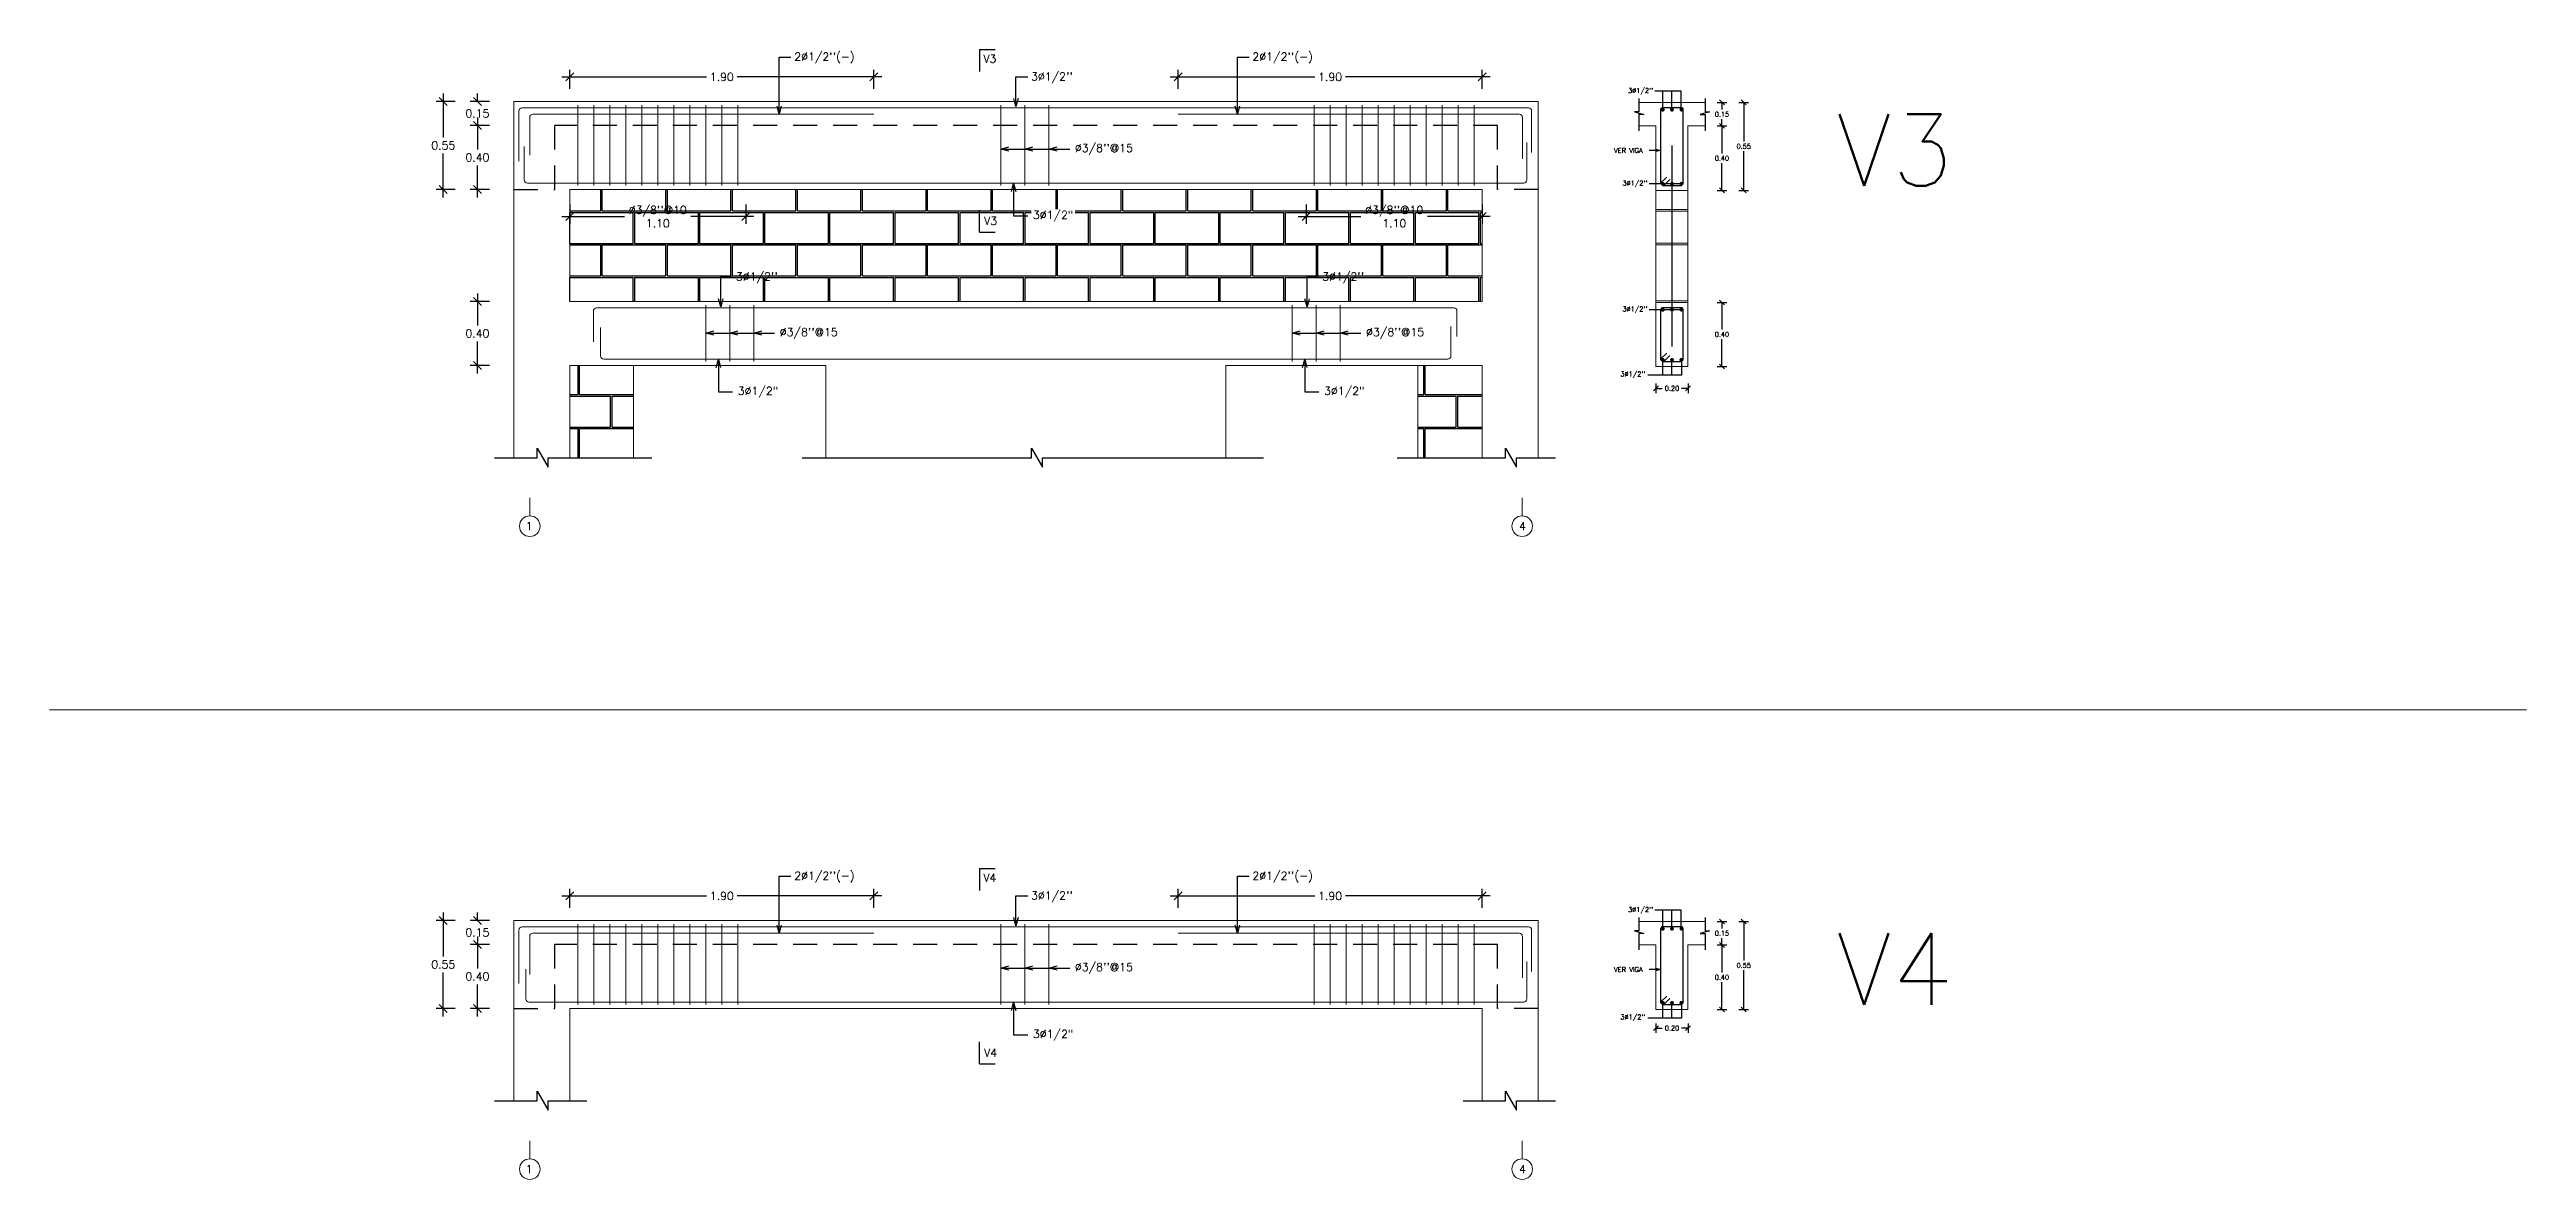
# Model space of a CAD drawing. Header units: metres. Extents: x -44 to 358, y -246 to 48.
# Drawn here: x -32.77 to -17.3, y -58.13 to -51.07 of the extents above; entities that cross this region are included whole.
import ezdxf

# ---------------------------------------------------------------- set-up
doc = ezdxf.new("R2010")
doc.units = ezdxf.units.M
doc.header["$LTSCALE"] = 0.3
doc.header["$PDMODE"] = 3
for name, pattern in [('CONTINU', [0]), ('DASHED', [0.75, 0.5, -0.25]), ('HIDDEN', [9.525, 6.35, -3.175])]:
    doc.linetypes.add(name, pattern=pattern)
for name, color, linetype in [('ACERO', 5, 'Continuous'), ('BP', 3, 'Continuous'), ('DETALLE', 3, 'Continuous'), ('DIMTEXTO', 4, 'Continuous'), ('HATCH', 8, 'Continuous'), ('Losas', 8, 'Continuous'), ('SECCION', 1, 'Continuous'), ('texto acero', 4, 'Continuous')]:
    doc.layers.add(name, color=color, linetype=linetype)
doc.layers.add('Columnas', color=7, linetype='Continuous', lineweight=18)
doc.layers.add('VIGAS', color=1, linetype='HIDDEN', lineweight=15)
doc.styles.add('RomanS', font='romans.shx')
doc.styles.add('SIMPLEX', font='simplex_.ttf', dxfattribs={"height": 0.2})
doc.styles.add('SMPLEX', font='simplex.shx')
doc.dimstyles.new('D-15', dxfattribs={"dimscale": 0.15, "dimtxt": 0.2, "dimasz": 0.2, "dimexe": 0.18, "dimexo": 0.2, "dimgap": 0.1, "dimtad": 0, "dimtih": 1, "dimtoh": 1, "dimzin": 0, "dimdsep": 46, "dimtxsty": 'SMPLEX', "dimblk": 'OBLIQUE', "dimcen": 0.09, "dimdle": 0.2, "dimclrd": 4, "dimclre": 4, "dimclrt": 4, "dimadec": 0, "dimazin": 0, "dimtfac": 1, "dimtofl": 0, "dimtmove": 0, "dimatfit": 3, "dimldrblk": 'OPEN30', "dimfxl": 1, "dimtolj": 1, "dimtzin": 0, "dimarcsym": 0})
doc.dimstyles.new('DIM-15', dxfattribs={"dimscale": 0.15, "dimtxt": 0.2, "dimasz": 0.2, "dimexe": 0.2, "dimexo": 0.1, "dimgap": 0.1, "dimtad": 0, "dimtih": 1, "dimtoh": 1, "dimzin": 0, "dimdsep": 46, "dimtxsty": 'RomanS', "dimblk1": 'OBLIQUE', "dimblk2": 'OBLIQUE', "dimsah": 1, "dimcen": 0.09, "dimclrd": 4, "dimclre": 4, "dimclrt": 4, "dimadec": 0, "dimazin": 0, "dimtfac": 1, "dimtofl": 0, "dimtmove": 1, "dimatfit": 3, "dimldrblk": 'OBLIQUE', "dimfxl": 0.2, "dimfxlon": 1, "dimtolj": 1, "dimtzin": 0, "dimarcsym": 0})
doc.dimstyles.new('DIM-25', dxfattribs={"dimscale": 0.25, "dimtxt": 0.2, "dimasz": 0.2, "dimexe": 0.18, "dimexo": 0.2, "dimgap": 0.1, "dimtad": 0, "dimtih": 1, "dimtoh": 1, "dimzin": 0, "dimdsep": 46, "dimtxsty": 'SMPLEX', "dimblk": 'OBLIQUE', "dimcen": 0.09, "dimdle": 0.2, "dimclrd": 4, "dimclre": 4, "dimclrt": 4, "dimadec": 0, "dimazin": 0, "dimtfac": 1, "dimtofl": 0, "dimtmove": 0, "dimatfit": 3, "dimldrblk": 'OPEN30', "dimfxl": 0.3, "dimfxlon": 1, "dimtolj": 1, "dimtzin": 0, "dimarcsym": 0})

msp = doc.modelspace()

# ---------------------------------------------------------------- texts
at = {"layer": 'DIMTEXTO', "color": 4, "linetype": 'Continuous', "lineweight": 0, "char_height": 0.05, "style": 'SMPLEX'}
for s, insert, attachment_point in [("2%%C1/2''(-)", (-28.1223883, -51.1257047), 4), ('V3', (-26.9412612, -51.1300017, -1.8111655), 4), ("3%%C1/2''", (-26.6432793, -51.2498602), 4), ("2%%C1/2''(-)", (-25.259791, -51.1257047), 4), ("%%C3/8''@15", (-26.3693788, -51.6965611, 1.8575108), 4), ("3%%C1/2''", (-28.4870288, -52.4998602), 4), ("3%%C1/2''", (-24.8239836, -52.4998602), 4), ("%%C3/8''@15", (-28.2131284, -52.8465611, 1.8575108), 4), ("%%C3/8''@15", (-24.5500832, -52.8465611, 1.8575108), 4), ('1', (-29.7789161, -54.0512254), 5), ('4', (-23.5734241, -54.0512254), 5), ("2%%C1/2''(-)", (-28.1223883, -56.2436469), 4), ('V4', (-26.9412612, -56.2479439, -1.8111655), 4), ("2%%C1/2''(-)", (-25.259791, -56.2436469), 4), ("3%%C1/2''", (-26.6432793, -56.3678024), 4), ("%%C3/8''@15", (-26.3693788, -56.8145033, 1.8575108), 4), ('1', (-29.7789167, -58.0690668), 5), ('4', (-23.5734247, -58.0690668), 5)]:
    msp.add_mtext(s, dxfattribs=dict(at, insert=insert, attachment_point=attachment_point))
at = {"layer": 'DIMTEXTO', "color": 4, "char_height": 0.03, "attachment_point": 4, "style": 'SMPLEX'}
for s, insert in [("3%%C1/2''", (-22.9132817, -51.3339682, 0.4671289)), ('VER VIGA', (-23.0010366, -51.7034498, 0.1950288)), ("3%%C1/2''", (-22.9486893, -51.9123354)), ("3%%C1/2''", (-22.9486893, -52.6988552)), ("3%%C1/2''", (-22.9617164, -53.1052947, 1.8575108)), ("3%%C1/2''", (-22.9132817, -56.4519104, 0.4671289)), ('VER VIGA', (-23.0010366, -56.8213919, 0.1950288)), ("3%%C1/2''", (-22.9617164, -57.1232368, 1.8575108))]:
    msp.add_mtext(s, dxfattribs=dict(at, insert=insert))
at = {"layer": 'DIMTEXTO', "char_height": 0.448, "attachment_point": 4, "style": 'SIMPLEX'}
for s, insert in [('V3', (-21.6123413, -51.7007258)), ('V4', (-21.6123413, -56.8186679))]:
    msp.add_mtext(s, dxfattribs=dict(at, insert=insert))

# ---------------------------------------------------------------- blocks, each defined once
blk = doc.blocks.new('_OBLIQUE')
at = {"color": 0, "linetype": 'ByBlock'}
blk.add_line((-0.5, -0.5), (0.5, 0.5), dxfattribs=at)
blk = doc.blocks.new('*D1298')
at = {"layer": 'DEFPOINTS', "color": 0, "linetype": 'Continuous', "transparency": 16777216}
for p in [(-30.102, -51.547), (-29.619, -51.547), (-29.874, -51.947)]:
    blk.add_point(p, dxfattribs=at)
at = {"layer": 'DIMTEXTO', "color": 4, "linetype": 'Continuous', "lineweight": -2, "transparency": 16777216}
for p, q in [((-30.102, -51.497), (-30.102, -51.697)), ((-30.027, -51.547), (-30.147, -51.547)), ((-30.102, -51.997), (-30.102, -51.797)), ((-30.027, -51.947), (-30.147, -51.947))]:
    blk.add_line(p, q, dxfattribs=at)
at = {"layer": 'DIMTEXTO', "color": 4, "linetype": 'Continuous', "lineweight": -2, "transparency": 16777216, "xscale": 0.05, "yscale": 0.05, "zscale": 0.05}
for p, rotation in [((-30.102, -51.547), 90), ((-30.102, -51.947), 270)]:
    blk.add_blockref('_OBLIQUE', p, dxfattribs=dict(at, rotation=rotation))
at = {"layer": 'DIMTEXTO', "color": 4, "linetype": 'Continuous', "transparency": 16777216, "insert": (-30.102, -51.747), "char_height": 0.05, "attachment_point": 5, "style": 'SMPLEX'}
blk.add_mtext('\\A1;0.40', dxfattribs=at)
blk = doc.blocks.new('_Open30')
at = {"color": 0, "lineweight": -2}
for p, q in [((-1, 0.27), (0, 0)), ((0, 0), (-1, -0.27)), ((0, 0), (-1, 0))]:
    blk.add_line(p, q, dxfattribs=at)
blk = doc.blocks.new('*D1299')
at = {"layer": 'DEFPOINTS', "color": 0, "linetype": 'Continuous', "transparency": 16777216}
for p in [(-29.874, -51.397), (-30.315, -51.947), (-29.624, -51.947)]:
    blk.add_point(p, dxfattribs=at)
at = {"layer": 'DIMTEXTO', "color": 4, "linetype": 'Continuous', "lineweight": -2, "transparency": 16777216}
for p, q in [((-30.315, -51.347), (-30.315, -51.622)), ((-30.24, -51.397), (-30.36, -51.397)), ((-30.315, -51.997), (-30.315, -51.722)), ((-30.24, -51.947), (-30.36, -51.947))]:
    blk.add_line(p, q, dxfattribs=at)
at = {"layer": 'DIMTEXTO', "color": 4, "linetype": 'Continuous', "lineweight": -2, "transparency": 16777216, "xscale": 0.05, "yscale": 0.05, "zscale": 0.05}
for p, rotation in [((-30.315, -51.397), 90), ((-30.315, -51.947), 270)]:
    blk.add_blockref('_OBLIQUE', p, dxfattribs=dict(at, rotation=rotation))
at = {"layer": 'DIMTEXTO', "color": 4, "linetype": 'Continuous', "transparency": 16777216, "insert": (-30.315, -51.672), "char_height": 0.05, "attachment_point": 5, "style": 'SMPLEX'}
blk.add_mtext('\\A1;0.55', dxfattribs=at)
blk = doc.blocks.new('*D1303')
at = {"layer": 'DEFPOINTS', "color": 0, "transparency": 16777216}
for p in [(-30.102, -51.397), (-29.874, -51.397), (-29.619, -51.547)]:
    blk.add_point(p, dxfattribs=at)
at = {"layer": 'DIMTEXTO', "color": 4, "lineweight": -2, "transparency": 16777216}
for p, q in [((-30.102, -51.397), (-30.102, -51.347)), ((-30.027, -51.397), (-30.147, -51.397)), ((-30.027, -51.547), (-30.147, -51.547)), ((-30.102, -51.547), (-30.102, -51.597))]:
    blk.add_line(p, q, dxfattribs=at)
at = {"layer": 'DIMTEXTO', "color": 4, "lineweight": -2, "transparency": 16777216, "xscale": 0.05, "yscale": 0.05, "zscale": 0.05}
for p, rotation in [((-30.102, -51.397), 270), ((-30.102, -51.547), 90)]:
    blk.add_blockref('_OBLIQUE', p, dxfattribs=dict(at, rotation=rotation))
at = {"layer": 'DIMTEXTO', "color": 4, "transparency": 16777216, "insert": (-30.102, -51.472), "char_height": 0.05, "attachment_point": 5, "style": 'SMPLEX'}
blk.add_mtext('\\A1;0.15', dxfattribs=at)
blk = doc.blocks.new('*D1300')
at = {"layer": 'DEFPOINTS', "color": 0, "linetype": 'Continuous', "transparency": 16777216}
for p in [(-22.539, -51.403), (-22.191, -51.403), (-22.539, -51.953)]:
    blk.add_point(p, dxfattribs=at)
at = {"layer": 'DIMTEXTO', "color": 4, "linetype": 'Continuous', "lineweight": -2, "transparency": 16777216}
for p, q in [((-22.221, -51.403), (-22.161, -51.403)), ((-22.191, -51.403), (-22.191, -51.648)), ((-22.191, -51.953), (-22.191, -51.708)), ((-22.221, -51.953), (-22.161, -51.953))]:
    blk.add_line(p, q, dxfattribs=at)
at = {"layer": 'DIMTEXTO', "color": 4, "linetype": 'Continuous', "lineweight": -2, "transparency": 16777216, "xscale": 0.03, "yscale": 0.03, "zscale": 0.03}
for p, rotation in [((-22.191, -51.403), 90), ((-22.191, -51.953), 270)]:
    blk.add_blockref('_OBLIQUE', p, dxfattribs=dict(at, rotation=rotation))
at = {"layer": 'DIMTEXTO', "color": 4, "linetype": 'Continuous', "lineweight": 0, "transparency": 16777216, "insert": (-22.191, -51.678), "char_height": 0.03, "attachment_point": 5, "style": 'SMPLEX'}
blk.add_mtext('\\A1;0.55', dxfattribs=at)
blk = doc.blocks.new('*D1301')
at = {"layer": 'DEFPOINTS', "color": 0, "linetype": 'Continuous', "transparency": 16777216}
for p in [(-22.539, -51.55), (-22.327, -51.55), (-22.539, -51.953)]:
    blk.add_point(p, dxfattribs=at)
at = {"layer": 'DIMTEXTO', "color": 4, "linetype": 'Continuous', "lineweight": -2, "transparency": 16777216}
for p, q in [((-22.357, -51.55), (-22.297, -51.55)), ((-22.327, -51.55), (-22.327, -51.722)), ((-22.327, -51.953), (-22.327, -51.782)), ((-22.357, -51.953), (-22.297, -51.953))]:
    blk.add_line(p, q, dxfattribs=at)
at = {"layer": 'DIMTEXTO', "color": 4, "linetype": 'Continuous', "lineweight": -2, "transparency": 16777216, "xscale": 0.03, "yscale": 0.03, "zscale": 0.03}
for p, rotation in [((-22.327, -51.55), 90), ((-22.327, -51.953), 270)]:
    blk.add_blockref('_OBLIQUE', p, dxfattribs=dict(at, rotation=rotation))
at = {"layer": 'DIMTEXTO', "color": 4, "linetype": 'Continuous', "lineweight": 0, "transparency": 16777216, "insert": (-22.327, -51.752), "char_height": 0.03, "attachment_point": 5, "style": 'SMPLEX'}
blk.add_mtext('\\A1;0.40', dxfattribs=at)
blk = doc.blocks.new('*D1302')
at = {"layer": 'DEFPOINTS', "color": 0, "linetype": 'Continuous', "transparency": 16777216}
for p in [(-22.739, -51.403), (-22.327, -51.403), (-22.539, -51.55)]:
    blk.add_point(p, dxfattribs=at)
at = {"layer": 'DIMTEXTO', "color": 4, "linetype": 'Continuous', "lineweight": -2, "transparency": 16777216}
for p, q in [((-22.357, -51.403), (-22.297, -51.403)), ((-22.327, -51.403), (-22.327, -51.447)), ((-22.327, -51.55), (-22.327, -51.507)), ((-22.357, -51.55), (-22.297, -51.55))]:
    blk.add_line(p, q, dxfattribs=at)
at = {"layer": 'DIMTEXTO', "color": 4, "linetype": 'Continuous', "lineweight": -2, "transparency": 16777216, "xscale": 0.03, "yscale": 0.03, "zscale": 0.03}
for p, rotation in [((-22.327, -51.403), 90), ((-22.327, -51.55), 270)]:
    blk.add_blockref('_OBLIQUE', p, dxfattribs=dict(at, rotation=rotation))
at = {"layer": 'DIMTEXTO', "color": 4, "linetype": 'Continuous', "lineweight": 0, "transparency": 16777216, "insert": (-22.327, -51.477), "char_height": 0.03, "attachment_point": 5, "style": 'SMPLEX'}
blk.add_mtext('\\A1;0.15', dxfattribs=at)
blk = doc.blocks.new('*D1304')
at = {"layer": 'DEFPOINTS', "color": 0, "linetype": 'Continuous', "transparency": 16777216}
for p in [(-22.739, -52.88), (-22.539, -52.8), (-22.739, -53.19)]:
    blk.add_point(p, dxfattribs=at)
at = {"layer": 'DIMTEXTO', "color": 4, "linetype": 'Continuous', "lineweight": -2, "transparency": 16777216}
for p, q in [((-22.739, -53.16), (-22.739, -53.22)), ((-22.739, -53.19), (-22.7, -53.19)), ((-22.539, -53.19), (-22.579, -53.19)), ((-22.539, -53.16), (-22.539, -53.22))]:
    blk.add_line(p, q, dxfattribs=at)
at = {"layer": 'DIMTEXTO', "color": 4, "linetype": 'Continuous', "lineweight": -2, "transparency": 16777216, "xscale": 0.03, "yscale": 0.03, "zscale": 0.03, "rotation": 180}
blk.add_blockref('_OBLIQUE', (-22.739, -53.19), dxfattribs=at)
at = {"layer": 'DIMTEXTO', "color": 4, "linetype": 'Continuous', "lineweight": -2, "transparency": 16777216, "xscale": 0.03, "yscale": 0.03, "zscale": 0.03}
blk.add_blockref('_OBLIQUE', (-22.539, -53.19), dxfattribs=at)
at = {"layer": 'DIMTEXTO', "color": 4, "linetype": 'Continuous', "lineweight": 0, "transparency": 16777216, "insert": (-22.639, -53.19), "char_height": 0.03, "attachment_point": 5, "style": 'SMPLEX'}
blk.add_mtext('\\A1;0.20', dxfattribs=at)
blk = doc.blocks.new('*D1440')
at = {"layer": 'DEFPOINTS', "color": 0, "linetype": 'Continuous', "transparency": 16777216}
for p in [(-30.102, -56.665), (-29.619, -56.665), (-29.874, -57.065)]:
    blk.add_point(p, dxfattribs=at)
at = {"layer": 'DIMTEXTO', "color": 4, "linetype": 'Continuous', "lineweight": -2, "transparency": 16777216}
for p, q in [((-30.102, -56.615), (-30.102, -56.815)), ((-30.027, -56.665), (-30.147, -56.665)), ((-30.102, -57.115), (-30.102, -56.915)), ((-30.027, -57.065), (-30.147, -57.065))]:
    blk.add_line(p, q, dxfattribs=at)
at = {"layer": 'DIMTEXTO', "color": 4, "linetype": 'Continuous', "lineweight": -2, "transparency": 16777216, "xscale": 0.05, "yscale": 0.05, "zscale": 0.05}
for p, rotation in [((-30.102, -56.665), 90), ((-30.102, -57.065), 270)]:
    blk.add_blockref('_OBLIQUE', p, dxfattribs=dict(at, rotation=rotation))
at = {"layer": 'DIMTEXTO', "color": 4, "linetype": 'Continuous', "transparency": 16777216, "insert": (-30.102, -56.865), "char_height": 0.05, "attachment_point": 5, "style": 'SMPLEX'}
blk.add_mtext('\\A1;0.40', dxfattribs=at)
blk = doc.blocks.new('*D1441')
at = {"layer": 'DEFPOINTS', "color": 0, "linetype": 'Continuous', "transparency": 16777216}
for p in [(-29.874, -56.515), (-30.315, -57.065), (-29.624, -57.065)]:
    blk.add_point(p, dxfattribs=at)
at = {"layer": 'DIMTEXTO', "color": 4, "linetype": 'Continuous', "lineweight": -2, "transparency": 16777216}
for p, q in [((-30.315, -56.465), (-30.315, -56.74)), ((-30.24, -56.515), (-30.36, -56.515)), ((-30.315, -57.115), (-30.315, -56.84)), ((-30.24, -57.065), (-30.36, -57.065))]:
    blk.add_line(p, q, dxfattribs=at)
at = {"layer": 'DIMTEXTO', "color": 4, "linetype": 'Continuous', "lineweight": -2, "transparency": 16777216, "xscale": 0.05, "yscale": 0.05, "zscale": 0.05}
for p, rotation in [((-30.315, -56.515), 90), ((-30.315, -57.065), 270)]:
    blk.add_blockref('_OBLIQUE', p, dxfattribs=dict(at, rotation=rotation))
at = {"layer": 'DIMTEXTO', "color": 4, "linetype": 'Continuous', "transparency": 16777216, "insert": (-30.315, -56.79), "char_height": 0.05, "attachment_point": 5, "style": 'SMPLEX'}
blk.add_mtext('\\A1;0.55', dxfattribs=at)
blk = doc.blocks.new('*D1445')
at = {"layer": 'DEFPOINTS', "color": 0, "transparency": 16777216}
for p in [(-30.102, -56.515), (-29.874, -56.515), (-29.619, -56.665)]:
    blk.add_point(p, dxfattribs=at)
at = {"layer": 'DIMTEXTO', "color": 4, "lineweight": -2, "transparency": 16777216}
for p, q in [((-30.102, -56.515), (-30.102, -56.465)), ((-30.027, -56.515), (-30.147, -56.515)), ((-30.027, -56.665), (-30.147, -56.665)), ((-30.102, -56.665), (-30.102, -56.715))]:
    blk.add_line(p, q, dxfattribs=at)
at = {"layer": 'DIMTEXTO', "color": 4, "lineweight": -2, "transparency": 16777216, "xscale": 0.05, "yscale": 0.05, "zscale": 0.05}
for p, rotation in [((-30.102, -56.515), 270), ((-30.102, -56.665), 90)]:
    blk.add_blockref('_OBLIQUE', p, dxfattribs=dict(at, rotation=rotation))
at = {"layer": 'DIMTEXTO', "color": 4, "transparency": 16777216, "insert": (-30.102, -56.59), "char_height": 0.05, "attachment_point": 5, "style": 'SMPLEX'}
blk.add_mtext('\\A1;0.15', dxfattribs=at)
blk = doc.blocks.new('*D1442')
at = {"layer": 'DEFPOINTS', "color": 0, "linetype": 'Continuous', "transparency": 16777216}
for p in [(-22.539, -56.521), (-22.191, -56.521), (-22.539, -57.071)]:
    blk.add_point(p, dxfattribs=at)
at = {"layer": 'DIMTEXTO', "color": 4, "linetype": 'Continuous', "lineweight": -2, "transparency": 16777216}
for p, q in [((-22.221, -56.521), (-22.161, -56.521)), ((-22.191, -56.521), (-22.191, -56.766)), ((-22.191, -57.071), (-22.191, -56.826)), ((-22.221, -57.071), (-22.161, -57.071))]:
    blk.add_line(p, q, dxfattribs=at)
at = {"layer": 'DIMTEXTO', "color": 4, "linetype": 'Continuous', "lineweight": -2, "transparency": 16777216, "xscale": 0.03, "yscale": 0.03, "zscale": 0.03}
for p, rotation in [((-22.191, -56.521), 90), ((-22.191, -57.071), 270)]:
    blk.add_blockref('_OBLIQUE', p, dxfattribs=dict(at, rotation=rotation))
at = {"layer": 'DIMTEXTO', "color": 4, "linetype": 'Continuous', "lineweight": 0, "transparency": 16777216, "insert": (-22.191, -56.796), "char_height": 0.03, "attachment_point": 5, "style": 'SMPLEX'}
blk.add_mtext('\\A1;0.55', dxfattribs=at)
blk = doc.blocks.new('*D1443')
at = {"layer": 'DEFPOINTS', "color": 0, "linetype": 'Continuous', "transparency": 16777216}
for p in [(-22.539, -56.668), (-22.327, -56.668), (-22.539, -57.071)]:
    blk.add_point(p, dxfattribs=at)
at = {"layer": 'DIMTEXTO', "color": 4, "linetype": 'Continuous', "lineweight": -2, "transparency": 16777216}
for p, q in [((-22.357, -56.668), (-22.297, -56.668)), ((-22.327, -56.668), (-22.327, -56.84)), ((-22.327, -57.071), (-22.327, -56.9)), ((-22.357, -57.071), (-22.297, -57.071))]:
    blk.add_line(p, q, dxfattribs=at)
at = {"layer": 'DIMTEXTO', "color": 4, "linetype": 'Continuous', "lineweight": -2, "transparency": 16777216, "xscale": 0.03, "yscale": 0.03, "zscale": 0.03}
for p, rotation in [((-22.327, -56.668), 90), ((-22.327, -57.071), 270)]:
    blk.add_blockref('_OBLIQUE', p, dxfattribs=dict(at, rotation=rotation))
at = {"layer": 'DIMTEXTO', "color": 4, "linetype": 'Continuous', "lineweight": 0, "transparency": 16777216, "insert": (-22.327, -56.87), "char_height": 0.03, "attachment_point": 5, "style": 'SMPLEX'}
blk.add_mtext('\\A1;0.40', dxfattribs=at)
blk = doc.blocks.new('*D1444')
at = {"layer": 'DEFPOINTS', "color": 0, "linetype": 'Continuous', "transparency": 16777216}
for p in [(-22.739, -56.521), (-22.327, -56.521), (-22.539, -56.668)]:
    blk.add_point(p, dxfattribs=at)
at = {"layer": 'DIMTEXTO', "color": 4, "linetype": 'Continuous', "lineweight": -2, "transparency": 16777216}
for p, q in [((-22.357, -56.521), (-22.297, -56.521)), ((-22.327, -56.521), (-22.327, -56.565)), ((-22.327, -56.668), (-22.327, -56.625)), ((-22.357, -56.668), (-22.297, -56.668))]:
    blk.add_line(p, q, dxfattribs=at)
at = {"layer": 'DIMTEXTO', "color": 4, "linetype": 'Continuous', "lineweight": -2, "transparency": 16777216, "xscale": 0.03, "yscale": 0.03, "zscale": 0.03}
for p, rotation in [((-22.327, -56.521), 90), ((-22.327, -56.668), 270)]:
    blk.add_blockref('_OBLIQUE', p, dxfattribs=dict(at, rotation=rotation))
at = {"layer": 'DIMTEXTO', "color": 4, "linetype": 'Continuous', "lineweight": 0, "transparency": 16777216, "insert": (-22.327, -56.595), "char_height": 0.03, "attachment_point": 5, "style": 'SMPLEX'}
blk.add_mtext('\\A1;0.15', dxfattribs=at)
blk = doc.blocks.new('*D1446')
at = {"layer": 'DEFPOINTS', "color": 0, "linetype": 'Continuous', "transparency": 16777216}
for p in [(-22.739, -56.748), (-22.539, -56.668), (-22.739, -57.188)]:
    blk.add_point(p, dxfattribs=at)
at = {"layer": 'DIMTEXTO', "color": 4, "linetype": 'Continuous', "lineweight": -2, "transparency": 16777216}
for p, q in [((-22.739, -57.158), (-22.739, -57.218)), ((-22.739, -57.188), (-22.7, -57.188)), ((-22.539, -57.188), (-22.579, -57.188)), ((-22.539, -57.158), (-22.539, -57.218))]:
    blk.add_line(p, q, dxfattribs=at)
at = {"layer": 'DIMTEXTO', "color": 4, "linetype": 'Continuous', "lineweight": -2, "transparency": 16777216, "xscale": 0.03, "yscale": 0.03, "zscale": 0.03, "rotation": 180}
blk.add_blockref('_OBLIQUE', (-22.739, -57.188), dxfattribs=at)
at = {"layer": 'DIMTEXTO', "color": 4, "linetype": 'Continuous', "lineweight": -2, "transparency": 16777216, "xscale": 0.03, "yscale": 0.03, "zscale": 0.03}
blk.add_blockref('_OBLIQUE', (-22.539, -57.188), dxfattribs=at)
at = {"layer": 'DIMTEXTO', "color": 4, "linetype": 'Continuous', "lineweight": 0, "transparency": 16777216, "insert": (-22.639, -57.188), "char_height": 0.03, "attachment_point": 5, "style": 'SMPLEX'}
blk.add_mtext('\\A1;0.20', dxfattribs=at)
blk = doc.blocks.new('*D1447')
at = {"layer": 'DEFPOINTS', "color": 0, "linetype": 'Continuous', "transparency": 16777216}
for p in [(-22.539, -52.653), (-22.327, -52.653), (-22.539, -53.053)]:
    blk.add_point(p, dxfattribs=at)
at = {"layer": 'DIMTEXTO', "color": 4, "linetype": 'Continuous', "lineweight": -2, "transparency": 16777216}
for p, q in [((-22.357, -52.653), (-22.297, -52.653)), ((-22.327, -52.653), (-22.327, -52.823)), ((-22.327, -53.053), (-22.327, -52.883)), ((-22.357, -53.053), (-22.297, -53.053))]:
    blk.add_line(p, q, dxfattribs=at)
at = {"layer": 'DIMTEXTO', "color": 4, "linetype": 'Continuous', "lineweight": -2, "transparency": 16777216, "xscale": 0.03, "yscale": 0.03, "zscale": 0.03}
for p, rotation in [((-22.327, -52.653), 90), ((-22.327, -53.053), 270)]:
    blk.add_blockref('_OBLIQUE', p, dxfattribs=dict(at, rotation=rotation))
at = {"layer": 'DIMTEXTO', "color": 4, "linetype": 'Continuous', "lineweight": 0, "transparency": 16777216, "insert": (-22.327, -52.853), "char_height": 0.03, "attachment_point": 5, "style": 'SMPLEX'}
blk.add_mtext('\\A1;0.40', dxfattribs=at)
blk = doc.blocks.new('*U1454')
at = {"layer": 'ACERO', "linetype": 'Continuous', "lineweight": 0}
blk.add_line((0, 0.251), (0, -0.251), dxfattribs=at)
blk = doc.blocks.new('*U1455')
at = {"layer": 'DIMTEXTO', "color": 0, "linetype": 'ByBlock', "lineweight": -2, "transparency": 16777216}
for p in [(0, 0), (0.1, 0), (0.2, 0), (0.3, 0), (0.4, 0), (0.5, 0), (0.6, 0), (0.7, 0), (0.8, 0), (0.9, 0), (1, 0)]:
    blk.add_blockref('*U1454', p, dxfattribs=at)
blk = doc.blocks.new('*D1458')
at = {"layer": 'DEFPOINTS', "color": 0, "linetype": 'Continuous', "transparency": 16777216}
for p in [(-29.525, -51.947), (-28.425, -51.947), (-28.425, -52.117)]:
    blk.add_point(p, dxfattribs=at)
at = {"layer": 'DIMTEXTO', "color": 4, "linetype": 'Continuous', "lineweight": -2, "transparency": 16777216}
for p, q in [((-29.575, -52.117), (-29.182, -52.117)), ((-29.525, -52.042), (-29.525, -52.162)), ((-28.375, -52.117), (-28.768, -52.117)), ((-28.425, -52.042), (-28.425, -52.162))]:
    blk.add_line(p, q, dxfattribs=at)
at = {"layer": 'DIMTEXTO', "color": 4, "linetype": 'Continuous', "lineweight": -2, "transparency": 16777216, "xscale": 0.05, "yscale": 0.05, "zscale": 0.05, "rotation": 180}
blk.add_blockref('_OBLIQUE', (-29.525, -52.117), dxfattribs=at)
at = {"layer": 'DIMTEXTO', "color": 4, "linetype": 'Continuous', "lineweight": -2, "transparency": 16777216, "xscale": 0.05, "yscale": 0.05, "zscale": 0.05}
blk.add_blockref('_OBLIQUE', (-28.425, -52.117), dxfattribs=at)
at = {"layer": 'DIMTEXTO', "color": 4, "linetype": 'Continuous', "transparency": 16777216, "insert": (-28.975, -52.117), "char_height": 0.05, "attachment_point": 5, "style": 'SMPLEX'}
blk.add_mtext("\\A1;%%C3/8''@10\\P1.10", dxfattribs=at)
blk = doc.blocks.new('*U1456')
at = {"layer": 'ACERO', "linetype": 'Continuous', "lineweight": 0}
blk.add_line((0, 0.251), (0, -0.251), dxfattribs=at)
blk = doc.blocks.new('*U1457')
at = {"layer": 'DIMTEXTO', "color": 0, "linetype": 'ByBlock', "lineweight": -2, "transparency": 16777216}
for p in [(0, 0), (0.1, 0), (0.2, 0), (0.3, 0), (0.4, 0), (0.5, 0), (0.6, 0), (0.7, 0), (0.8, 0), (0.9, 0), (1, 0)]:
    blk.add_blockref('*U1456', p, dxfattribs=at)
blk = doc.blocks.new('*D1459')
at = {"layer": 'DEFPOINTS', "color": 0, "linetype": 'Continuous', "transparency": 16777216}
for p in [(-24.924, -51.947), (-23.824, -51.947), (-24.924, -52.117)]:
    blk.add_point(p, dxfattribs=at)
at = {"layer": 'DIMTEXTO', "color": 4, "linetype": 'Continuous', "lineweight": -2, "transparency": 16777216}
for p, q in [((-24.974, -52.117), (-24.582, -52.117)), ((-24.924, -52.042), (-24.924, -52.162)), ((-23.774, -52.117), (-24.167, -52.117)), ((-23.824, -52.042), (-23.824, -52.162))]:
    blk.add_line(p, q, dxfattribs=at)
at = {"layer": 'DIMTEXTO', "color": 4, "linetype": 'Continuous', "lineweight": -2, "transparency": 16777216, "xscale": 0.05, "yscale": 0.05, "zscale": 0.05, "rotation": 180}
blk.add_blockref('_OBLIQUE', (-24.924, -52.117), dxfattribs=at)
at = {"layer": 'DIMTEXTO', "color": 4, "linetype": 'Continuous', "lineweight": -2, "transparency": 16777216, "xscale": 0.05, "yscale": 0.05, "zscale": 0.05}
blk.add_blockref('_OBLIQUE', (-23.824, -52.117), dxfattribs=at)
at = {"layer": 'DIMTEXTO', "color": 4, "linetype": 'Continuous', "transparency": 16777216, "insert": (-24.374, -52.117), "char_height": 0.05, "attachment_point": 5, "style": 'SMPLEX'}
blk.add_mtext("\\A1;%%C3/8''@10\\P1.10", dxfattribs=at)
blk = doc.blocks.new('*D1460')
at = {"layer": 'DEFPOINTS', "color": 0, "linetype": 'Continuous', "transparency": 16777216}
for p in [(-23.824, -51.244), (-25.725, -51.947), (-23.824, -51.947)]:
    blk.add_point(p, dxfattribs=at)
at = {"layer": 'DIMTEXTO', "color": 4, "linetype": 'Continuous', "lineweight": -2, "transparency": 16777216}
for p, q in [((-25.725, -51.319), (-25.725, -51.199)), ((-23.824, -51.319), (-23.824, -51.199)), ((-25.775, -51.244), (-24.871, -51.244)), ((-23.774, -51.244), (-24.678, -51.244))]:
    blk.add_line(p, q, dxfattribs=at)
at = {"layer": 'DIMTEXTO', "color": 4, "linetype": 'Continuous', "lineweight": -2, "transparency": 16777216, "xscale": 0.05, "yscale": 0.05, "zscale": 0.05, "rotation": 180}
blk.add_blockref('_OBLIQUE', (-25.725, -51.244), dxfattribs=at)
at = {"layer": 'DIMTEXTO', "color": 4, "linetype": 'Continuous', "lineweight": -2, "transparency": 16777216, "xscale": 0.05, "yscale": 0.05, "zscale": 0.05}
blk.add_blockref('_OBLIQUE', (-23.824, -51.244), dxfattribs=at)
at = {"layer": 'DIMTEXTO', "color": 4, "linetype": 'Continuous', "transparency": 16777216, "insert": (-24.775, -51.244), "char_height": 0.05, "attachment_point": 5, "style": 'SMPLEX'}
blk.add_mtext('\\A1;1.90', dxfattribs=at)
blk = doc.blocks.new('*D1461')
at = {"layer": 'DEFPOINTS', "color": 0, "linetype": 'Continuous', "transparency": 16777216}
for p in [(-27.625, -51.244), (-29.525, -51.947), (-27.625, -51.947)]:
    blk.add_point(p, dxfattribs=at)
at = {"layer": 'DIMTEXTO', "color": 4, "linetype": 'Continuous', "lineweight": -2, "transparency": 16777216}
for p, q in [((-29.525, -51.319), (-29.525, -51.199)), ((-27.625, -51.319), (-27.625, -51.199)), ((-29.575, -51.244), (-28.671, -51.244)), ((-27.575, -51.244), (-28.479, -51.244))]:
    blk.add_line(p, q, dxfattribs=at)
at = {"layer": 'DIMTEXTO', "color": 4, "linetype": 'Continuous', "lineweight": -2, "transparency": 16777216, "xscale": 0.05, "yscale": 0.05, "zscale": 0.05, "rotation": 180}
blk.add_blockref('_OBLIQUE', (-29.525, -51.244), dxfattribs=at)
at = {"layer": 'DIMTEXTO', "color": 4, "linetype": 'Continuous', "lineweight": -2, "transparency": 16777216, "xscale": 0.05, "yscale": 0.05, "zscale": 0.05}
blk.add_blockref('_OBLIQUE', (-27.625, -51.244), dxfattribs=at)
at = {"layer": 'DIMTEXTO', "color": 4, "linetype": 'Continuous', "transparency": 16777216, "insert": (-28.575, -51.244), "char_height": 0.05, "attachment_point": 5, "style": 'SMPLEX'}
blk.add_mtext('\\A1;1.90', dxfattribs=at)
blk = doc.blocks.new('*U1462')
at = {"layer": 'ACERO', "linetype": 'Continuous', "lineweight": 0}
blk.add_line((0, 0.251), (0, -0.251), dxfattribs=at)
blk = doc.blocks.new('*U1463')
at = {"layer": 'DIMTEXTO', "color": 0, "linetype": 'ByBlock', "lineweight": -2, "transparency": 16777216}
for p in [(0, 0), (0.1, 0), (0.2, 0), (0.3, 0), (0.4, 0), (0.5, 0), (0.6, 0), (0.7, 0), (0.8, 0), (0.9, 0), (1, 0)]:
    blk.add_blockref('*U1462', p, dxfattribs=at)
blk = doc.blocks.new('*U1464')
at = {"layer": 'ACERO', "linetype": 'Continuous', "lineweight": 0}
blk.add_line((0, 0.251), (0, -0.251), dxfattribs=at)
blk = doc.blocks.new('*U1465')
at = {"layer": 'DIMTEXTO', "color": 0, "linetype": 'ByBlock', "lineweight": -2, "transparency": 16777216}
for p in [(0, 0), (0.1, 0), (0.2, 0), (0.3, 0), (0.4, 0), (0.5, 0), (0.6, 0), (0.7, 0), (0.8, 0), (0.9, 0), (1, 0)]:
    blk.add_blockref('*U1464', p, dxfattribs=at)
blk = doc.blocks.new('*D1466')
at = {"layer": 'DEFPOINTS', "color": 0, "linetype": 'Continuous', "transparency": 16777216}
for p in [(-23.824, -56.362), (-25.725, -57.065), (-23.824, -57.065)]:
    blk.add_point(p, dxfattribs=at)
at = {"layer": 'DIMTEXTO', "color": 4, "linetype": 'Continuous', "lineweight": -2, "transparency": 16777216}
for p, q in [((-25.725, -56.437), (-25.725, -56.317)), ((-23.824, -56.437), (-23.824, -56.317)), ((-25.775, -56.362), (-24.871, -56.362)), ((-23.774, -56.362), (-24.678, -56.362))]:
    blk.add_line(p, q, dxfattribs=at)
at = {"layer": 'DIMTEXTO', "color": 4, "linetype": 'Continuous', "lineweight": -2, "transparency": 16777216, "xscale": 0.05, "yscale": 0.05, "zscale": 0.05, "rotation": 180}
blk.add_blockref('_OBLIQUE', (-25.725, -56.362), dxfattribs=at)
at = {"layer": 'DIMTEXTO', "color": 4, "linetype": 'Continuous', "lineweight": -2, "transparency": 16777216, "xscale": 0.05, "yscale": 0.05, "zscale": 0.05}
blk.add_blockref('_OBLIQUE', (-23.824, -56.362), dxfattribs=at)
at = {"layer": 'DIMTEXTO', "color": 4, "linetype": 'Continuous', "transparency": 16777216, "insert": (-24.775, -56.362), "char_height": 0.05, "attachment_point": 5, "style": 'SMPLEX'}
blk.add_mtext('\\A1;1.90', dxfattribs=at)
blk = doc.blocks.new('*D1467')
at = {"layer": 'DEFPOINTS', "color": 0, "linetype": 'Continuous', "transparency": 16777216}
for p in [(-27.625, -56.362), (-29.525, -57.065), (-27.625, -57.065)]:
    blk.add_point(p, dxfattribs=at)
at = {"layer": 'DIMTEXTO', "color": 4, "linetype": 'Continuous', "lineweight": -2, "transparency": 16777216}
for p, q in [((-29.525, -56.437), (-29.525, -56.317)), ((-27.625, -56.437), (-27.625, -56.317)), ((-29.575, -56.362), (-28.671, -56.362)), ((-27.575, -56.362), (-28.479, -56.362))]:
    blk.add_line(p, q, dxfattribs=at)
at = {"layer": 'DIMTEXTO', "color": 4, "linetype": 'Continuous', "lineweight": -2, "transparency": 16777216, "xscale": 0.05, "yscale": 0.05, "zscale": 0.05, "rotation": 180}
blk.add_blockref('_OBLIQUE', (-29.525, -56.362), dxfattribs=at)
at = {"layer": 'DIMTEXTO', "color": 4, "linetype": 'Continuous', "lineweight": -2, "transparency": 16777216, "xscale": 0.05, "yscale": 0.05, "zscale": 0.05}
blk.add_blockref('_OBLIQUE', (-27.625, -56.362), dxfattribs=at)
at = {"layer": 'DIMTEXTO', "color": 4, "linetype": 'Continuous', "transparency": 16777216, "insert": (-28.575, -56.362), "char_height": 0.05, "attachment_point": 5, "style": 'SMPLEX'}
blk.add_mtext('\\A1;1.90', dxfattribs=at)
blk = doc.blocks.new('*D1767')
at = {"layer": 'DEFPOINTS', "color": 0, "linetype": 'Continuous', "transparency": 16777216}
for p in [(-29.525, -52.647), (-30.102, -53.047), (-29.275, -53.047)]:
    blk.add_point(p, dxfattribs=at)
at = {"layer": 'DIMTEXTO', "color": 4, "linetype": 'Continuous', "lineweight": -2, "transparency": 16777216}
for p, q in [((-30.102, -52.597), (-30.102, -52.797)), ((-30.027, -52.647), (-30.147, -52.647)), ((-30.102, -53.097), (-30.102, -52.897)), ((-30.027, -53.047), (-30.147, -53.047))]:
    blk.add_line(p, q, dxfattribs=at)
at = {"layer": 'DIMTEXTO', "color": 4, "linetype": 'Continuous', "lineweight": -2, "transparency": 16777216, "xscale": 0.05, "yscale": 0.05, "zscale": 0.05}
for p, rotation in [((-30.102, -52.647), 90), ((-30.102, -53.047), 270)]:
    blk.add_blockref('_OBLIQUE', p, dxfattribs=dict(at, rotation=rotation))
at = {"layer": 'DIMTEXTO', "color": 4, "linetype": 'Continuous', "transparency": 16777216, "insert": (-30.102, -52.847), "char_height": 0.05, "attachment_point": 5, "style": 'SMPLEX'}
blk.add_mtext('\\A1;0.40', dxfattribs=at)

# ---------------------------------------------------------------- dimensions: what is measured, and where the dimension line sits
at = {"layer": 'DIMTEXTO', "linetype": 'Continuous'}
for base, p1, p2, picture, middle in [((-27.6248489, -51.2440438), (-29.5250667, -51.9473921), (-27.6248489, -51.9474929), '*D1461', (-28.5749578, -51.2440438)), ((-23.8244116, -51.2439431), (-25.7246293, -51.9472914), (-23.8244116, -51.9473921), '*D1460', (-24.7745204, -51.2439431)), ((-27.6248489, -56.361986), (-29.5250667, -57.0653343), (-27.6248489, -57.0654351), '*D1467', (-28.5749578, -56.361986)), ((-23.8244116, -56.3618853), (-25.7246293, -57.0652335), (-23.8244116, -57.0653343), '*D1466', (-24.7745204, -56.3618853))]:
    dim = msp.add_linear_dim(base=base, p1=p1, p2=p2, dimstyle='DIM-25', dxfattribs=at)
    dim.commit()
    dim.dimension.update_dxf_attribs({"geometry": picture, "text_midpoint": middle})
for base, p1, p2, picture, middle in [((-30.314888, -51.9472897), (-29.874412, -51.3973937), (-29.624412, -51.9472897), '*D1299', (-30.314888, -51.6723417)), ((-30.1024222, -51.5473843), (-29.874412, -51.9472897), (-29.6186783, -51.5473843), '*D1298', (-30.1024222, -51.747337)), ((-30.1024222, -53.0472879), (-29.5250662, -52.647392), (-29.2750662, -53.0472879), '*D1767', (-30.1024222, -52.8473399)), ((-30.314888, -57.0652318), (-29.874412, -56.5153359), (-29.624412, -57.0652318), '*D1441', (-30.314888, -56.7902839)), ((-30.1024222, -56.6653264), (-29.874412, -57.0652318), (-29.6186783, -56.6653264), '*D1440', (-30.1024222, -56.8652791))]:
    dim = msp.add_linear_dim(base=base, p1=p1, p2=p2, angle=90, dimstyle='DIM-25', dxfattribs=at)
    dim.commit()
    dim.dimension.update_dxf_attribs({"geometry": picture, "text_midpoint": middle})
at = {"layer": 'DIMTEXTO'}
for base, p1, p2, picture, middle in [((-30.1024222, -51.3973939), (-29.6186783, -51.5473843), (-29.874412, -51.3973939), '*D1303', (-30.1024222, -51.4723891)), ((-30.1024222, -56.5153361), (-29.6186783, -56.6653264), (-29.874412, -56.5153361), '*D1445', (-30.1024222, -56.5903312))]:
    dim = msp.add_linear_dim(base=base, p1=p1, p2=p2, angle=90, dimstyle='DIM-25', override={"dimtmove": 1}, dxfattribs=at)
    dim.commit()
    dim.dimension.update_dxf_attribs({"geometry": picture, "text_midpoint": middle})
at = {"layer": 'DIMTEXTO', "linetype": 'Continuous', "lineweight": 0}
for base, p1, p2, angle, picture, middle in [((-22.326913, -51.4030485), (-22.5392281, -51.5501269), (-22.7392281, -51.4030485), 270, '*D1302', (-22.326913, -51.4765877)), ((-22.190607, -51.4030485), (-22.5392281, -51.9530485), (-22.5392281, -51.4030485), 270, '*D1300', (-22.190607, -51.6780485)), ((-22.326913, -51.5501269), (-22.5392281, -51.9530485), (-22.5392281, -51.5501269), 270, '*D1301', (-22.326913, -51.7515877)), ((-22.326913, -52.6530485), (-22.5392281, -53.0530485), (-22.5392281, -52.6530485), 90, '*D1447', (-22.326913, -52.8530485)), ((-22.326913, -56.5209907), (-22.5392281, -56.6680691), (-22.7392281, -56.5209907), 270, '*D1444', (-22.326913, -56.5945299)), ((-22.190607, -56.5209907), (-22.5392281, -57.0709907), (-22.5392281, -56.5209907), 270, '*D1442', (-22.190607, -56.7959907)), ((-22.326913, -56.6680691), (-22.5392281, -57.0709907), (-22.5392281, -56.6680691), 270, '*D1443', (-22.326913, -56.8695299))]:
    dim = msp.add_linear_dim(base=base, p1=p1, p2=p2, angle=angle, dimstyle='DIM-15', override={"dimtxsty": 'SMPLEX'}, dxfattribs=at)
    dim.commit()
    dim.dimension.update_dxf_attribs({"geometry": picture, "text_midpoint": middle})
at = {"layer": 'DIMTEXTO', "linetype": 'Continuous'}
dim = msp.add_linear_dim(base=(-28.4250667, -52.1170158), p1=(-29.5250667, -51.9473921), p2=(-28.4250667, -51.9473905), text="%%C3/8''@10\\P<>", dimstyle='DIM-25', dxfattribs=at)
dim.commit()
dim.dimension.update_dxf_attribs({"geometry": '*D1458', "text_midpoint": (-28.9750667, -52.1170158)})
dim = msp.add_linear_dim(base=(-24.9244116, -52.1170158), p1=(-23.8244116, -51.9473921), p2=(-24.9244116, -51.9473905), angle=180, text="%%C3/8''@10\\P<>", dimstyle='DIM-25', dxfattribs=at)
dim.commit()
dim.dimension.update_dxf_attribs({"geometry": '*D1459', "text_midpoint": (-24.3744116, -52.1170158)})
at = {"layer": 'DIMTEXTO', "linetype": 'Continuous', "lineweight": 0}
for base, p1, p2, picture, middle in [((-22.7392281, -53.1902183), (-22.5392281, -52.8001269), (-22.7392281, -52.8801269), '*D1304', (-22.6392281, -53.1902183)), ((-22.7392281, -57.187716), (-22.5392281, -56.6680691), (-22.7392281, -56.7480691), '*D1446', (-22.6392281, -57.187716))]:
    dim = msp.add_linear_dim(base=base, p1=p1, p2=p2, dimstyle='DIM-15', override={"dimtxsty": 'SMPLEX'}, dxfattribs=at)
    dim.commit()
    dim.dimension.update_dxf_attribs({"geometry": picture, "text_midpoint": middle})

# ---------------------------------------------------------------- hatches: boundary and pattern name
at = {"layer": 'HATCH', "ltscale": 0.2}
h = msp.add_hatch(dxfattribs=at)
h.set_pattern_fill('AR-B816C', color=256, scale=0.001)
h.set_pattern_definition([(0, (-29.52507, -52.4974), (0.2032, 0.2032), [0.396875, -0.009525]), (0, (-29.72827, -52.48787), (0.2032, 0.2032), [0.396875, -0.009525]), (90, (-29.52507, -52.4974), (-0.2032, 0.2032), [-0.212725, 0.193675]), (90, (-29.5346, -52.4974), (-0.2032, 0.2032), [-0.212725, 0.193675])])
h.paths.add_polyline_path([(-29.5250664, -51.9472905), (-29.5250662, -52.6473921), (-23.8244112, -52.6473889), (-23.8244114, -51.9472918)])
h.paths.add_polyline_path([(-29.1697095, -52.2009444), (-28.7804238, -52.2009444), (-28.7804238, -52.0283253), (-29.1697095, -52.0283253)], flags=24)
h.paths.add_polyline_path([(-24.5690544, -52.2009444), (-24.1797687, -52.2009444), (-24.1797687, -52.0283253), (-24.5690544, -52.0283253)], flags=24)
h.paths.add_polyline_path([(-28.4995288, -52.5504554), (-28.217386, -52.5504554), (-28.217386, -52.449265), (-28.4995288, -52.449265)], flags=24)
h.paths.add_polyline_path([(-26.6442715, -52.1654072), (-26.3692715, -52.1654072), (-26.3692715, -52.0642168), (-26.6442715, -52.0642168)], flags=24)
h = msp.add_hatch(dxfattribs=at)
h.set_pattern_fill('AR-B816C', color=256, scale=0.001)
h.paths.add_polyline_path([(-29.1261685, -53.0473919), (-29.525066, -53.0473921), (-29.5250658, -53.6235662), (-29.1261685, -53.6235662)])
h = msp.add_hatch(dxfattribs=at)
h.set_pattern_fill('AR-B816C', color=256, scale=0.001)
h.paths.add_polyline_path([(-23.8244109, -53.0473889), (-24.2261685, -53.0473891), (-24.2261685, -53.6235662), (-23.8244107, -53.6235662)])

# ---------------------------------------------------------------- linework, layer by layer
at = {"layer": 'ACERO', "linetype": 'Continuous', "lineweight": 0}
for p, q in [((-29.8231301, -51.4373479), (-23.535814, -51.4373531)), ((-29.7551738, -51.4773531), (-27.6248477, -51.4773497)), ((-26.8310083, -51.419876), (-26.8310083, -51.922871)), ((-26.6810083, -51.419876), (-26.6810083, -51.922871)), ((-26.5310083, -51.419876), (-26.5310083, -51.922871)), ((-25.7246293, -51.4773513), (-23.5936496, -51.4773531)), ((-23.5456284, -51.654071), (-23.5456284, -51.8871807)), ((-29.7894241, -51.9071755), (-23.5656284, -51.9071807)), ((-29.3571352, -52.6873479), (-24.0021937, -52.6873495)), ((-28.6747579, -52.669876), (-28.6747579, -53.022871)), ((-28.5247579, -52.669876), (-28.5247579, -53.022871)), ((-28.3747579, -52.669876), (-28.3747579, -53.022871)), ((-25.0117127, -52.669876), (-25.0117127, -53.022871)), ((-24.8617127, -52.669876), (-24.8617127, -53.022871)), ((-24.7117127, -52.669876), (-24.7117127, -53.022871)), ((-29.3324815, -52.8088212), (-29.3324815, -52.9871755)), ((-24.0200682, -52.8040673), (-24.0200682, -52.9871771)), ((-29.3124815, -53.0071755), (-24.0400682, -53.0071771)), ((-29.8231301, -56.55529), (-23.535814, -56.5552953)), ((-29.7551738, -56.5952953), (-27.6248477, -56.5952919)), ((-26.8310083, -56.5378181), (-26.8310083, -57.0408132)), ((-26.6810083, -56.5378181), (-26.6810083, -57.0408132)), ((-26.5310083, -56.5378181), (-26.5310083, -57.0408132)), ((-25.7246293, -56.5952935), (-23.5936496, -56.5952953)), ((-23.5456284, -56.7720132), (-23.5456284, -57.0051229)), ((-29.7984764, -56.8189223), (-29.7984764, -57.0051177)), ((-29.7784764, -57.0251177), (-23.5656284, -57.0251229))]:
    msp.add_line(p, q, dxfattribs=at)
at = {"layer": 'ACERO'}
for p, q in [((-22.7086027, -51.9136464, 0.4671289), (-22.7086027, -51.4464272)), ((-22.5783491, -51.4364272), (-22.6986027, -51.4364272)), ((-22.5683491, -51.9136464, 0.4671289), (-22.5683491, -51.4464272)), ((-22.6392281, -51.6727477), (-22.6392281, -52.9280485)), ((-22.708454, -51.9056638, 0.4671289), (-22.670477, -51.8694729, 0.4671289)), ((-22.5783491, -51.9236464, 0.4671289), (-22.6986027, -51.9236464, 0.4671289)), ((-22.690451, -51.9215583, 0.4671289), (-22.652474, -51.8853675, 0.4671289)), ((-22.7086027, -53.0136464, 0.4671289), (-22.7086027, -52.6964272)), ((-22.5783491, -52.6864272), (-22.6986027, -52.6864272)), ((-22.5683491, -53.0136464, 0.4671289), (-22.5683491, -52.6964272)), ((-22.708454, -53.0056638, 0.4671289), (-22.670477, -52.9694729, 0.4671289)), ((-22.708454, -53.0056638, 0.4671289), (-22.670477, -52.9694729, 0.4671289)), ((-22.5783491, -53.0236464, 0.4671289), (-22.6986027, -53.0236464, 0.4671289)), ((-22.5783491, -53.0236464, 0.4671289), (-22.6986027, -53.0236464, 0.4671289)), ((-22.690451, -53.0215583, 0.4671289), (-22.652474, -52.9853675, 0.4671289)), ((-22.690451, -53.0215583, 0.4671289), (-22.652474, -52.9853675, 0.4671289)), ((-22.7086027, -57.0315885, 0.4671289), (-22.7086027, -56.5643694)), ((-22.5783491, -56.5543694), (-22.6986027, -56.5543694)), ((-22.5683491, -57.0315885, 0.4671289), (-22.5683491, -56.5643694)), ((-22.708454, -57.0236059, 0.4671289), (-22.670477, -56.9874151, 0.4671289)), ((-22.5783491, -57.0415885, 0.4671289), (-22.6986027, -57.0415885, 0.4671289)), ((-22.690451, -57.0395005, 0.4671289), (-22.652474, -57.0033097, 0.4671289))]:
    msp.add_line(p, q, dxfattribs=at)
at = {"layer": 'ACERO', "linetype": 'Continuous', "lineweight": 0}
for points in [[(-29.8231301, -51.4373479, 0.4142135624), (-29.8431301, -51.4573479), (-29.8431301, -51.7694277)], [(-29.7551738, -51.4773531, 0.4142135624), (-29.7751738, -51.4973531), (-29.7751738, -51.7338911)], [(-23.5936496, -51.4773531, -0.4142135624), (-23.5736496, -51.4973531), (-23.5736496, -51.7557721)], [(-23.535814, -51.4373531, -0.4142135624), (-23.515814, -51.4573531), (-23.515814, -51.7157721)], [(-29.8094241, -51.6790991), (-29.8094241, -51.8871755, 0.4142135624), (-29.7894241, -51.9071755)], [(-29.3571352, -52.6873479, 0.4142135624), (-29.3771352, -52.7073479), (-29.3771352, -52.8991498)], [(-24.0021937, -52.6873495, -0.4142135624), (-23.9821937, -52.7073495), (-23.9821937, -52.8657685)], [(-29.8231301, -56.55529, 0.4142135624), (-29.8431301, -56.57529), (-29.8431301, -56.9092509)], [(-29.7551738, -56.5952953, 0.4142135624), (-29.7751738, -56.6152953), (-29.7751738, -56.8518332)], [(-23.5936496, -56.5952953, -0.4142135624), (-23.5736496, -56.6152953), (-23.5736496, -56.8737142)], [(-23.535814, -56.5552953, -0.4142135624), (-23.515814, -56.5752953), (-23.515814, -56.8337143)]]:
    msp.add_lwpolyline(points, format="xyb", dxfattribs=at)
at = {"layer": 'ACERO', "const_width": 0.012}
for points in [[(-22.6907124, -51.4487683, 1), (-22.7027124, -51.4487683, 1)], [(-22.6334138, -51.4487683, 1), (-22.6454138, -51.4487683, 1)], [(-22.5737209, -51.4484602, 1), (-22.5857209, -51.4484602, 1)], [(-22.574375, -51.9118756, 1), (-22.586375, -51.9118756, 1)], [(-22.6907124, -52.6987683, 1), (-22.7027124, -52.6987683, 1)], [(-22.6334138, -52.6987683, 1), (-22.6454138, -52.6987683, 1)], [(-22.5737209, -52.6984602, 1), (-22.5857209, -52.6984602, 1)], [(-22.574375, -53.0118756, 1), (-22.586375, -53.0118756, 1)], [(-22.6907124, -56.5667105, 1), (-22.7027124, -56.5667105, 1)], [(-22.6334138, -56.5667105, 1), (-22.6454138, -56.5667105, 1)], [(-22.5737209, -56.5664024, 1), (-22.5857209, -56.5664024, 1)], [(-22.574375, -57.0298178, 1), (-22.586375, -57.0298178, 1)]]:
    msp.add_lwpolyline(points, format="xyb", close=True, dxfattribs=at)
at = {"layer": 'ACERO', "const_width": 0.012, "elevation": 0.4671289}
for points in [[(-22.6905267, -51.9118756, 1), (-22.7025267, -51.9118756, 1)], [(-22.6331617, -51.9118756, 1), (-22.6451617, -51.9118756, 1)], [(-22.5740457, -51.9114321, 1), (-22.5860457, -51.9114321, 1)], [(-22.6905267, -53.0118756, 1), (-22.7025267, -53.0118756, 1)], [(-22.6331617, -53.0118756, 1), (-22.6451617, -53.0118756, 1)], [(-22.6331617, -53.0118756, 1), (-22.6451617, -53.0118756, 1)], [(-22.5740457, -53.0114321, 1), (-22.5860457, -53.0114321, 1)], [(-22.5740457, -53.0114321, 1), (-22.5860457, -53.0114321, 1)], [(-22.6905267, -57.0298178, 1), (-22.7025267, -57.0298178, 1)], [(-22.6331617, -57.0298178, 1), (-22.6451617, -57.0298178, 1)], [(-22.5740457, -57.0293742, 1), (-22.5860457, -57.0293742, 1)]]:
    msp.add_lwpolyline(points, format="xyb", close=True, dxfattribs=at)
at = {"layer": 'ACERO'}
for centre, start, end in [((-22.6986027, -51.4464272), 90, 180), ((-22.5783491, -51.4464272), 0, 90), ((-22.6986027, -52.6964272), 90, 180), ((-22.5783491, -52.6964272), 0, 90), ((-22.6986027, -56.5643694), 90, 180), ((-22.5783491, -56.5643694), 0, 90)]:
    msp.add_arc(centre, 0.01, start, end, dxfattribs=at)
at = {"layer": 'ACERO', "linetype": 'Continuous', "lineweight": 0}
for centre, start, end in [((-23.5656284, -51.8871807), 270, 0), ((-29.3124815, -52.9871755), 180, 270), ((-24.0400682, -52.9871771), 270, 0), ((-29.7784764, -57.0051177), 180, 270), ((-23.5656284, -57.0051229), 270, 0)]:
    msp.add_arc(centre, 0.02, start, end, dxfattribs=at)
at = {"layer": 'BP'}
for points in [[(-22.8458026, -51.3792846), (-22.8458026, -51.4624301), (-22.8728555, -51.4624301), (-22.8153566, -51.4795846), (-22.8458026, -51.4795846), (-22.8458026, -51.5804363)], [(-22.4326537, -51.3792846), (-22.4326537, -51.4624301), (-22.4056008, -51.4624301), (-22.4630996, -51.4795846), (-22.4326537, -51.4795846), (-22.4326537, -51.5804363)], [(-22.8458026, -56.4972268), (-22.8458026, -56.5803723), (-22.8728555, -56.5803723), (-22.8153566, -56.5975268), (-22.8458026, -56.5975268), (-22.8458026, -56.6983784)], [(-22.4326537, -56.4972268), (-22.4326537, -56.5803723), (-22.4056008, -56.5803723), (-22.4630996, -56.5975268), (-22.4326537, -56.5975268), (-22.4326537, -56.6983784)]]:
    msp.add_lwpolyline(points, dxfattribs=at)
at = {"layer": 'Columnas', "ltscale": 0.2}
msp.add_line((-32.7747911, -55.1987129), (-17.3010682, -55.1987129), dxfattribs=at)
at = {"layer": 'DETALLE', "ltscale": 0.2}
for points in [[(-29.9945849, -53.6235662), (-29.7294805, -53.6235662), (-29.7294805, -53.5637218), (-29.6602746, -53.6829599), (-29.6602746, -53.6235662), (-29.0115079, -53.6235662)], [(-28.0731463, -53.6235662), (-26.6406906, -53.6235662), (-26.6406906, -53.5637218), (-26.5714848, -53.6829599), (-26.5714848, -53.6235662), (-25.1918938, -53.6235662)], [(-24.3559354, -53.6235662), (-23.6788254, -53.6235662), (-23.6788254, -53.5637218), (-23.6096196, -53.6829599), (-23.6096196, -53.6235662), (-23.3672213, -53.6235662)], [(-29.9945855, -57.6414076), (-29.7294811, -57.6414076), (-29.7294811, -57.5815632), (-29.6602753, -57.7008013), (-29.6602753, -57.6414076), (-29.417877, -57.6414076)], [(-23.9439304, -57.6414076), (-23.678826, -57.6414076), (-23.678826, -57.5815632), (-23.6096202, -57.7008013), (-23.6096202, -57.6414076), (-23.367222, -57.6414076)]]:
    msp.add_lwpolyline(points, dxfattribs=at)
at = {"layer": 'DIMTEXTO', "color": 6, "linetype": 'Continuous', "ltscale": 0.01}
for p, q in [((-26.9641747, -51.0727713, -1.8111655), (-26.9641747, -51.2104949, -1.8111655)), ((-26.9641747, -51.0727713, -1.8111655), (-26.8679508, -51.0727713, -1.8111655)), ((-26.9641747, -52.2134205, -1.8111655), (-26.9641747, -52.075697, -1.8111655)), ((-26.9641747, -52.2134205, -1.8111655), (-26.8679508, -52.2134205, -1.8111655)), ((-26.9641747, -56.1907135, -1.8111655), (-26.9641747, -56.3284371, -1.8111655)), ((-26.9641747, -56.1907135, -1.8111655), (-26.8679508, -56.1907135, -1.8111655)), ((-26.9641747, -57.4117063, -1.8111655), (-26.9641747, -57.2739827, -1.8111655)), ((-26.9641747, -57.4117063, -1.8111655), (-26.8679508, -57.4117063, -1.8111655))]:
    msp.add_line(p, q, dxfattribs=at)
at = {"layer": 'DIMTEXTO', "ltscale": 0.2}
for p, q in [((-22.5797209, -51.9119404), (-22.7820153, -51.9119404)), ((-22.5797209, -52.6984602), (-22.7820153, -52.6984602))]:
    msp.add_line(p, q, dxfattribs=at)
at = {"layer": 'DIMTEXTO', "elevation": 0.4671289}
for points in [[(-22.5809042, -51.4413251), (-22.5809042, -51.3335732), (-22.7466077, -51.3335732)], [(-22.6965267, -51.4442214), (-22.6965267, -51.3335732)], [(-22.6392281, -51.4442214), (-22.6392281, -51.3335732)], [(-22.6965267, -53.1084857), (-22.6965267, -53.0058756)], [(-22.6391617, -53.1084857), (-22.6391617, -53.0058756)], [(-22.5809042, -56.5592673), (-22.5809042, -56.4515154), (-22.7466077, -56.4515154)], [(-22.6965267, -56.5621636), (-22.6965267, -56.4515154)], [(-22.6392281, -56.5621636), (-22.6392281, -56.4515154)], [(-22.6965267, -57.1264279), (-22.6965267, -57.0238178)], [(-22.6391617, -57.1264279), (-22.6391617, -57.0238178)]]:
    msp.add_lwpolyline(points, dxfattribs=at)
at = {"layer": 'DIMTEXTO'}
for points in [[(-22.580375, -53.0054411), (-22.580375, -53.1084857), (-22.7909664, -53.1084857)], [(-22.580375, -57.0233833), (-22.580375, -57.1264279), (-22.7909664, -57.1264279)]]:
    msp.add_lwpolyline(points, dxfattribs=at)
at = {"layer": 'Losas', "linetype": 'DASHED'}
for points in [[(-29.874412, -51.9472923), (-29.6186783, -51.9472923), (-29.6186783, -51.5473843)], [(-23.730145, -51.5473854), (-29.6186783, -51.5473843)], [(-23.4744114, -51.9472923), (-23.730145, -51.9472923), (-23.7301451, -51.5473854)], [(-29.874412, -57.0652345), (-29.6186783, -57.0652345), (-29.6186783, -56.6653264)], [(-23.730145, -56.6653276), (-29.6186783, -56.6653264)], [(-23.4744114, -57.0652345), (-23.730145, -57.0652345), (-23.7301451, -56.6653276)]]:
    msp.add_lwpolyline(points, dxfattribs=at)
at = {"layer": 'SECCION', "linetype": 'CONTINU', "lineweight": 0}
for p, q in [((-22.4326537, -51.4030485), (-22.8458026, -51.4030485)), ((-22.7392281, -51.5501269), (-22.8458026, -51.5501269)), ((-22.7392281, -51.5501269), (-22.7392281, -51.9530485)), ((-22.5392281, -51.5501269), (-22.5392281, -51.9530485)), ((-22.5392281, -51.5501269), (-22.4326537, -51.5501269)), ((-22.5392281, -51.9530485), (-22.7392281, -51.9530485)), ((-22.5392281, -53.0530485), (-22.7392281, -53.0530485)), ((-22.4326537, -56.5209907), (-22.8458026, -56.5209907)), ((-22.7392281, -56.6680691), (-22.8458026, -56.6680691)), ((-22.7392281, -56.6680691), (-22.7392281, -57.0709907)), ((-22.5392281, -56.6680691), (-22.5392281, -57.0709907)), ((-22.5392281, -56.6680691), (-22.4326537, -56.6680691)), ((-22.5392281, -57.0709907), (-22.7392281, -57.0709907))]:
    msp.add_line(p, q, dxfattribs=at)
at = {"layer": 'SECCION', "color": 8, "linetype": 'CONTINU', "lineweight": 0}
for p, q in [((-22.7392281, -51.9530485), (-22.7392281, -52.6530485)), ((-22.5392281, -51.9530485), (-22.5392281, -52.6530485))]:
    msp.add_line(p, q, dxfattribs=at)
for points in [[(-22.7392281, -52.0730485), (-22.5392281, -52.0730485)], [(-22.7392281, -52.0830485), (-22.5392281, -52.0830485)], [(-22.7392281, -52.2830485), (-22.5392281, -52.2830485)], [(-22.7392281, -52.2930485), (-22.5392281, -52.2930485)], [(-22.7392281, -52.6430485), (-22.5392281, -52.6430485)]]:
    msp.add_lwpolyline(points, dxfattribs=at)
at = {"layer": 'SECCION', "linetype": 'CONTINU', "lineweight": 0}
msp.add_lwpolyline([(-22.7392281, -52.6530485), (-22.5392281, -52.6530485), (-22.5392281, -53.0530485), (-22.7392281, -53.0530485)], close=True, dxfattribs=at)
at = {"layer": 'VIGAS', "linetype": 'Continuous', "lineweight": 0}
for p, q in [((-29.874412, -51.3973923), (-23.4744114, -51.3973887)), ((-29.874412, -51.3973923), (-29.8744114, -53.6235662)), ((-23.4744114, -51.3973887), (-23.4744107, -53.6235662)), ((-23.8244114, -51.9472918), (-29.5250664, -51.9472905)), ((-29.5250664, -51.9472923), (-29.5250662, -52.6473921)), ((-23.8244114, -51.9472918), (-23.8244112, -52.6473889)), ((-29.5250662, -52.6473921), (-23.8244112, -52.6473889)), ((-29.525066, -53.0473921), (-27.9261685, -53.0473912)), ((-29.525066, -53.0473921), (-29.5250658, -53.6235662)), ((-29.1261685, -53.6235662), (-29.1261685, -53.0473919)), ((-27.9261685, -53.6235662), (-27.9261685, -53.0473912)), ((-25.4261685, -53.0473898), (-23.8244109, -53.0473889)), ((-25.4261685, -53.6235662), (-25.4261685, -53.0473898)), ((-24.2261685, -53.6235662), (-24.2261685, -53.0473891)), ((-23.8244109, -53.0473889), (-23.8244107, -53.6235662)), ((-29.7744107, -53.9867464), (-29.7744107, -53.8732512)), ((-23.5747383, -53.9867464), (-23.5747383, -53.8732512)), ((-29.874412, -56.5153345), (-23.4744114, -56.5153309)), ((-29.874412, -56.5153345), (-29.874412, -57.6414076)), ((-23.4744114, -56.5153309), (-23.4744114, -57.6414076)), ((-23.8244114, -57.065234), (-29.5250664, -57.0652326)), ((-29.5250664, -57.0652345), (-29.5250664, -57.6414076)), ((-23.8244114, -57.065234), (-23.8244114, -57.6414076)), ((-29.7744114, -58.0045878), (-29.7744114, -57.8910927)), ((-23.5747389, -58.0045878), (-23.5747389, -57.8910927))]:
    msp.add_line(p, q, dxfattribs=at)
for centre in [(-29.7744107, -54.0512254), (-23.5747383, -54.0512254), (-29.7744114, -58.0690668), (-23.5747389, -58.0690668)]:
    msp.add_circle(centre, 0.064479, dxfattribs=at)

# ---------------------------------------------------------------- block references
at = {"layer": 'DIMTEXTO'}
for name, p in [('*U1455', (-29.474732, -51.6714726)), ('*U1463', (-29.474732, -56.7894148))]:
    msp.add_blockref(name, p, dxfattribs=at)
at = {"layer": 'DIMTEXTO', "xscale": -1}
for name, p in [('*U1457', (-23.8747462, -51.6714726)), ('*U1465', (-23.8747462, -56.7894148))]:
    msp.add_blockref(name, p, dxfattribs=at)

msp.set_redraw_order([(e.dxf.handle, doc.entitydb.next_handle()) for e in msp.query("TEXT MTEXT ATTDEF DIMENSION ARC_DIMENSION")])  # texts and dimensions are drawn at this point

# ---------------------------------------------------------------- leaders
at = {"layer": 'DIMTEXTO', "color": 4}
for points in [[(-22.7102509, -51.7028149, 0.3783733), (-22.7811809, -51.7028149, 0.3783733)], [(-22.7102509, -56.8207571, 0.3783733), (-22.7811809, -56.8207571, 0.3783733)]]:
    msp.add_leader(points, dimstyle='D-15', override={"dimgap": 0.1, "dimtad": 0}, dxfattribs=at)
at = {"layer": 'texto acero', "color": 1}
for points in [[(-28.2166651, -51.4769749), (-28.2166651, -51.1197876), (-28.1430498, -51.1197876)], [(-25.3540678, -51.4769749), (-25.3540678, -51.1197876), (-25.2804525, -51.1197876)], [(-26.7375561, -51.4296255), (-26.7375561, -51.2439431), (-26.6639408, -51.2439431)], [(-26.8310083, -51.6948167), (-26.4018558, -51.6948167)], [(-26.6810083, -51.6948167), (-26.4018558, -51.6948167)], [(-26.5310083, -51.6948167), (-26.4018558, -51.6948167)], [(-26.7522123, -51.9090449), (-26.7522123, -52.1115578), (-26.6638056, -52.1115578)], [(-28.5813057, -52.6796255), (-28.5813057, -52.4939431), (-28.5076903, -52.4939431)], [(-24.9182605, -52.6796255), (-24.9182605, -52.4939431), (-24.8446451, -52.4939431)], [(-28.6747579, -52.8448167), (-28.2456054, -52.8448167)], [(-28.5247579, -52.8448167), (-28.2456054, -52.8448167)], [(-28.3747579, -52.8448167), (-28.2456054, -52.8448167)], [(-25.0117127, -52.8448167), (-24.5825602, -52.8448167)], [(-24.8617127, -52.8448167), (-24.5825602, -52.8448167)], [(-24.7117127, -52.8448167), (-24.5825602, -52.8448167)], [(-28.5959619, -53.0090449), (-28.5959619, -53.2115578), (-28.5075552, -53.2115578)], [(-24.9329167, -53.0090449), (-24.9329167, -53.2115578), (-24.84451, -53.2115578)], [(-28.2166651, -56.594917), (-28.2166651, -56.2377298), (-28.1430498, -56.2377298)], [(-25.3540678, -56.594917), (-25.3540678, -56.2377298), (-25.2804525, -56.2377298)], [(-26.7375561, -56.5475676), (-26.7375561, -56.3618853), (-26.6639408, -56.3618853)], [(-26.8310083, -56.8127589), (-26.4018558, -56.8127589)], [(-26.6810083, -56.8127589), (-26.4018558, -56.8127589)], [(-26.5310083, -56.8127589), (-26.4018558, -56.8127589)], [(-26.7522123, -57.0269871), (-26.7522123, -57.2295), (-26.6638056, -57.2295)]]:
    msp.add_leader(points, dimstyle='DIM-25', dxfattribs=at)

# ---------------------------------------------------------------- next in the draw order: texts
at = {"layer": 'DIMTEXTO', "color": 4, "linetype": 'Continuous', "lineweight": 0, "char_height": 0.05, "attachment_point": 4, "style": 'SMPLEX', "bg_fill": 3, "box_fill_scale": 1.2, "bg_fill_color": 256, "bg_fill_transparency": 0}
for s, insert in [('V3', (-26.9367067, -52.1434206, -1.8111655)), ('3%%C1/2"', (-26.6317715, -52.114812)), ('3%%C1/2"', (-28.4755211, -53.214812)), ('3%%C1/2"', (-24.8124759, -53.214812)), ('3%%C1/2"', (-26.6317715, -57.2327542)), ('V4', (-26.9367067, -57.3417064, -1.8111655))]:
    msp.add_mtext(s, dxfattribs=dict(at, insert=insert))

doc.saveas('drawing.dxf')
